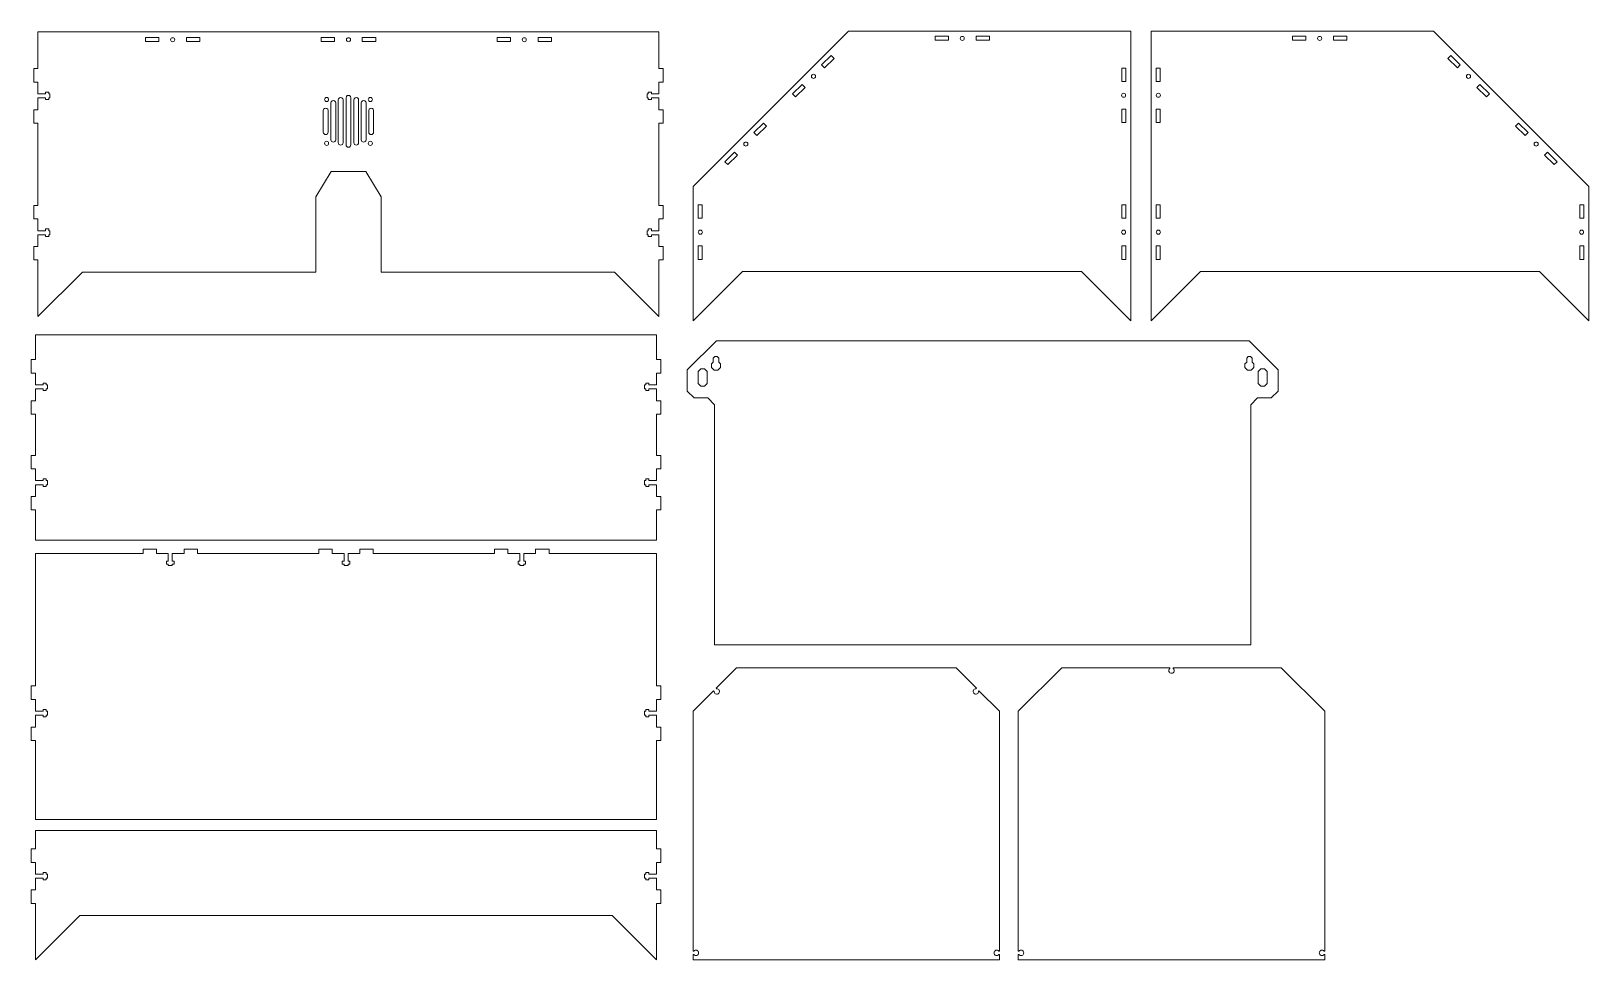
# Model space of a CAD drawing. Header units: inches. Extents: x -22.4 to 22.4, y -13.4 to 13.3.
import ezdxf

# ---------------------------------------------------------------- set-up
doc = ezdxf.new("R2010")
doc.units = ezdxf.units.IN
doc.header["$MEASUREMENT"] = 0
doc.layers.add('Layer 1', color=7, linetype='Continuous')

msp = doc.modelspace()

# ---------------------------------------------------------------- linework, layer by layer
at = {"layer": 'Layer 1', "color": 250, "lineweight": 18}
for points in [[(-22.195, 13.25), (-22.195, 13.25), (-22.195, 12.19), (-22.195, 12.19)], [(-4.321, 13.25), (-4.321, 13.25), (-22.195, 13.25), (-22.195, 13.25)], [(-4.321, 12.19), (-4.321, 12.19), (-4.321, 13.25), (-4.321, 13.25)], [(-3.339, 8.798), (-3.339, 8.798), (1.13, 13.267), (1.13, 13.267)], [(1.13, 13.267), (1.13, 13.267), (9.259, 13.267), (9.259, 13.267)], [(9.259, 13.267), (9.259, 13.267), (9.259, 4.936), (9.259, 4.936)], [(17.972, 13.267), (17.972, 13.267), (9.843, 13.267), (9.843, 13.267)], [(9.843, 13.267), (9.843, 13.267), (9.843, 4.936), (9.843, 4.936)], [(22.441, 8.798), (22.441, 8.798), (17.972, 13.267), (17.972, 13.267)], [(-22.315, 12.19), (-22.315, 12.19), (-22.315, 11.804), (-22.315, 11.804)], [(-22.195, 12.19), (-22.195, 12.19), (-22.315, 12.19), (-22.315, 12.19)], [(-4.201, 12.19), (-4.201, 12.19), (-4.321, 12.19), (-4.321, 12.19)], [(-4.201, 11.804), (-4.201, 11.804), (-4.201, 12.19), (-4.201, 12.19)], [(-22.315, 11.804), (-22.315, 11.804), (-22.195, 11.804), (-22.195, 11.804)], [(-22.195, 11.804), (-22.195, 11.804), (-22.195, 11.466), (-22.195, 11.466)], [(-4.321, 11.804), (-4.321, 11.804), (-4.201, 11.804), (-4.201, 11.804)], [(-4.321, 11.466), (-4.321, 11.466), (-4.321, 11.804), (-4.321, 11.804)], [(-22.195, 11.466), (-22.195, 11.466), (-21.977, 11.466), (-21.977, 11.466)], [(-21.977, 11.348), (-21.977, 11.348), (-22.195, 11.348), (-22.195, 11.348)], [(-22.195, 11.348), (-22.195, 11.348), (-22.195, 11.009), (-22.195, 11.009)], [(-21.977, 11.515), (-21.977, 11.515), (-21.887, 11.515), (-21.887, 11.515)], [(-21.977, 11.466), (-21.977, 11.466), (-21.977, 11.515), (-21.977, 11.515)], [(-21.977, 11.298), (-21.977, 11.298), (-21.977, 11.348), (-21.977, 11.348)], [(-21.887, 11.298), (-21.887, 11.298), (-21.977, 11.298), (-21.977, 11.298)], [(-21.887, 11.515), (-21.887, 11.515), (-21.887, 11.466), (-21.887, 11.466)], [(-21.887, 11.466), (-21.887, 11.466), (-21.851, 11.466), (-21.851, 11.466)], [(-21.887, 11.348), (-21.887, 11.348), (-21.887, 11.298), (-21.887, 11.298)], [(-21.851, 11.348), (-21.851, 11.348), (-21.887, 11.348), (-21.887, 11.348)], [(-21.851, 11.466), (-21.851, 11.466), (-21.851, 11.348), (-21.851, 11.348)], [(-13.552, 11.288), (-13.552, 11.288), (-13.552, 10.059), (-13.552, 10.059)], [(-13.415, 10.059), (-13.415, 10.059), (-13.415, 11.288), (-13.415, 11.288)], [(-13.327, 11.352), (-13.327, 11.352), (-13.327, 9.995), (-13.327, 9.995)], [(-13.19, 9.995), (-13.19, 9.995), (-13.19, 11.352), (-13.19, 11.352)], [(-13.102, 11.288), (-13.102, 11.288), (-13.102, 10.059), (-13.102, 10.059)], [(-12.965, 10.059), (-12.965, 10.059), (-12.965, 11.288), (-12.965, 11.288)], [(-4.665, 11.466), (-4.665, 11.466), (-4.665, 11.348), (-4.665, 11.348)], [(-4.629, 11.466), (-4.629, 11.466), (-4.665, 11.466), (-4.665, 11.466)], [(-4.665, 11.348), (-4.665, 11.348), (-4.629, 11.348), (-4.629, 11.348)], [(-4.629, 11.515), (-4.629, 11.515), (-4.629, 11.466), (-4.629, 11.466)], [(-4.539, 11.515), (-4.539, 11.515), (-4.629, 11.515), (-4.629, 11.515)], [(-4.629, 11.348), (-4.629, 11.348), (-4.629, 11.298), (-4.629, 11.298)], [(-4.629, 11.298), (-4.629, 11.298), (-4.539, 11.298), (-4.539, 11.298)], [(-4.539, 11.466), (-4.539, 11.466), (-4.539, 11.515), (-4.539, 11.515)], [(-4.321, 11.466), (-4.321, 11.466), (-4.539, 11.466), (-4.539, 11.466)], [(-4.539, 11.348), (-4.539, 11.348), (-4.321, 11.348), (-4.321, 11.348)], [(-4.539, 11.298), (-4.539, 11.298), (-4.539, 11.348), (-4.539, 11.348)], [(-4.321, 11.009), (-4.321, 11.009), (-4.321, 11.348), (-4.321, 11.348)], [(-22.315, 11.009), (-22.315, 11.009), (-22.315, 10.623), (-22.315, 10.623)], [(-22.195, 11.009), (-22.195, 11.009), (-22.315, 11.009), (-22.315, 11.009)], [(-13.982, 10.987), (-13.982, 10.987), (-13.982, 10.36), (-13.982, 10.36)], [(-13.844, 10.36), (-13.844, 10.36), (-13.844, 10.987), (-13.844, 10.987)], [(-13.764, 11.204), (-13.764, 11.204), (-13.764, 10.144), (-13.764, 10.144)], [(-13.626, 10.144), (-13.626, 10.144), (-13.626, 11.204), (-13.626, 11.204)], [(-12.891, 11.204), (-12.891, 11.204), (-12.891, 10.144), (-12.891, 10.144)], [(-12.753, 10.144), (-12.753, 10.144), (-12.753, 11.204), (-12.753, 11.204)], [(-12.673, 10.987), (-12.673, 10.987), (-12.673, 10.36), (-12.673, 10.36)], [(-12.535, 10.36), (-12.535, 10.36), (-12.535, 10.987), (-12.535, 10.987)], [(-4.201, 11.009), (-4.201, 11.009), (-4.321, 11.009), (-4.321, 11.009)], [(-4.201, 10.623), (-4.201, 10.623), (-4.201, 11.009), (-4.201, 11.009)], [(-22.315, 10.623), (-22.315, 10.623), (-22.195, 10.623), (-22.195, 10.623)], [(-22.195, 10.623), (-22.195, 10.623), (-22.195, 8.253), (-22.195, 8.253)], [(-4.321, 10.623), (-4.321, 10.623), (-4.201, 10.623), (-4.201, 10.623)], [(-4.321, 8.253), (-4.321, 8.253), (-4.321, 10.623), (-4.321, 10.623)], [(-14.196, 8.505), (-14.196, 8.505), (-13.758, 9.23), (-13.758, 9.23)], [(-13.758, 9.23), (-13.758, 9.23), (-12.758, 9.23), (-12.758, 9.23)], [(-12.758, 9.23), (-12.758, 9.23), (-12.321, 8.505), (-12.321, 8.505)], [(-3.339, 8.798), (-3.339, 8.798), (-3.339, 4.936), (-3.339, 4.936)], [(22.441, 8.798), (22.441, 8.798), (22.441, 4.936), (22.441, 4.936)], [(-22.315, 8.253), (-22.315, 8.253), (-22.315, 7.867), (-22.315, 7.867)], [(-22.195, 8.253), (-22.195, 8.253), (-22.315, 8.253), (-22.315, 8.253)], [(-14.196, 6.34), (-14.196, 6.34), (-14.196, 8.505), (-14.196, 8.505)], [(-12.321, 8.505), (-12.321, 8.505), (-12.321, 6.34), (-12.321, 6.34)], [(-4.201, 8.253), (-4.201, 8.253), (-4.321, 8.253), (-4.321, 8.253)], [(-4.201, 7.867), (-4.201, 7.867), (-4.201, 8.253), (-4.201, 8.253)], [(-22.315, 7.867), (-22.315, 7.867), (-22.195, 7.867), (-22.195, 7.867)], [(-22.195, 7.867), (-22.195, 7.867), (-22.195, 7.529), (-22.195, 7.529)], [(-4.321, 7.867), (-4.321, 7.867), (-4.201, 7.867), (-4.201, 7.867)], [(-4.321, 7.529), (-4.321, 7.529), (-4.321, 7.867), (-4.321, 7.867)], [(-22.195, 7.529), (-22.195, 7.529), (-21.977, 7.529), (-21.977, 7.529)], [(-21.977, 7.411), (-21.977, 7.411), (-22.195, 7.411), (-22.195, 7.411)], [(-22.195, 7.411), (-22.195, 7.411), (-22.195, 7.072), (-22.195, 7.072)], [(-21.977, 7.578), (-21.977, 7.578), (-21.887, 7.578), (-21.887, 7.578)], [(-21.977, 7.529), (-21.977, 7.529), (-21.977, 7.578), (-21.977, 7.578)], [(-21.977, 7.361), (-21.977, 7.361), (-21.977, 7.411), (-21.977, 7.411)], [(-21.887, 7.361), (-21.887, 7.361), (-21.977, 7.361), (-21.977, 7.361)], [(-21.887, 7.578), (-21.887, 7.578), (-21.887, 7.529), (-21.887, 7.529)], [(-21.887, 7.529), (-21.887, 7.529), (-21.851, 7.529), (-21.851, 7.529)], [(-21.887, 7.411), (-21.887, 7.411), (-21.887, 7.361), (-21.887, 7.361)], [(-21.851, 7.411), (-21.851, 7.411), (-21.887, 7.411), (-21.887, 7.411)], [(-21.851, 7.529), (-21.851, 7.529), (-21.851, 7.411), (-21.851, 7.411)], [(-4.665, 7.529), (-4.665, 7.529), (-4.665, 7.411), (-4.665, 7.411)], [(-4.629, 7.529), (-4.629, 7.529), (-4.665, 7.529), (-4.665, 7.529)], [(-4.665, 7.411), (-4.665, 7.411), (-4.629, 7.411), (-4.629, 7.411)], [(-4.629, 7.578), (-4.629, 7.578), (-4.629, 7.529), (-4.629, 7.529)], [(-4.539, 7.578), (-4.539, 7.578), (-4.629, 7.578), (-4.629, 7.578)], [(-4.629, 7.411), (-4.629, 7.411), (-4.629, 7.361), (-4.629, 7.361)], [(-4.629, 7.361), (-4.629, 7.361), (-4.539, 7.361), (-4.539, 7.361)], [(-4.539, 7.529), (-4.539, 7.529), (-4.539, 7.578), (-4.539, 7.578)], [(-4.321, 7.529), (-4.321, 7.529), (-4.539, 7.529), (-4.539, 7.529)], [(-4.539, 7.411), (-4.539, 7.411), (-4.321, 7.411), (-4.321, 7.411)], [(-4.539, 7.361), (-4.539, 7.361), (-4.539, 7.411), (-4.539, 7.411)], [(-4.321, 7.072), (-4.321, 7.072), (-4.321, 7.411), (-4.321, 7.411)], [(-22.315, 7.072), (-22.315, 7.072), (-22.315, 6.686), (-22.315, 6.686)], [(-22.195, 7.072), (-22.195, 7.072), (-22.315, 7.072), (-22.315, 7.072)], [(-4.201, 7.072), (-4.201, 7.072), (-4.321, 7.072), (-4.321, 7.072)], [(-4.201, 6.686), (-4.201, 6.686), (-4.201, 7.072), (-4.201, 7.072)], [(-22.315, 6.686), (-22.315, 6.686), (-22.195, 6.686), (-22.195, 6.686)], [(-22.195, 6.686), (-22.195, 6.686), (-22.195, 5.061), (-22.195, 5.061)], [(-22.195, 5.061), (-22.195, 5.061), (-20.916, 6.34), (-20.916, 6.34)], [(-20.916, 6.34), (-20.916, 6.34), (-14.196, 6.34), (-14.196, 6.34)], [(-12.321, 6.34), (-12.321, 6.34), (-5.601, 6.34), (-5.601, 6.34)], [(-5.601, 6.34), (-5.601, 6.34), (-4.321, 5.061), (-4.321, 5.061)], [(-4.321, 6.686), (-4.321, 6.686), (-4.201, 6.686), (-4.201, 6.686)], [(-4.321, 5.061), (-4.321, 5.061), (-4.321, 6.686), (-4.321, 6.686)], [(-3.339, 4.936), (-3.339, 4.936), (-1.918, 6.357), (-1.918, 6.357)], [(-1.918, 6.357), (-1.918, 6.357), (7.838, 6.357), (7.838, 6.357)], [(9.259, 4.936), (9.259, 4.936), (7.838, 6.357), (7.838, 6.357)], [(9.843, 4.936), (9.843, 4.936), (11.264, 6.357), (11.264, 6.357)], [(21.02, 6.357), (21.02, 6.357), (11.264, 6.357), (11.264, 6.357)], [(22.441, 4.936), (22.441, 4.936), (21.02, 6.357), (21.02, 6.357)]]:
    msp.add_open_spline(points, degree=3, dxfattribs=at)
for points, knots in [([(-19.101, 13.088), (-19.101, 13.088), (-18.715, 13.088), (-18.715, 13.088), (-18.715, 13.088), (-18.715, 13.088), (-18.715, 12.968), (-18.715, 12.968), (-18.715, 12.968), (-18.715, 12.968), (-19.101, 12.968), (-19.101, 12.968), (-19.101, 12.968), (-19.101, 12.968), (-19.101, 13.088), (-19.101, 13.088)], [0, 0, 0, 0, 0.2, 0.2, 0.2, 0.2, 0.4, 0.4, 0.4, 0.4, 0.6, 0.6, 0.6, 0.6, 1, 1, 1, 1]), ([(-18.258, 13.021), (-18.258, 13.054), (-18.285, 13.08), (-18.317, 13.08), (-18.317, 13.08), (-18.35, 13.08), (-18.377, 13.054), (-18.377, 13.021), (-18.377, 13.021), (-18.377, 12.989), (-18.35, 12.962), (-18.317, 12.962), (-18.317, 12.962), (-18.285, 12.962), (-18.258, 12.989), (-18.258, 13.021)], [0, 0, 0, 0, 0.2, 0.2, 0.2, 0.2, 0.4, 0.4, 0.4, 0.4, 0.6, 0.6, 0.6, 0.6, 1, 1, 1, 1]), ([(-17.92, 13.088), (-17.92, 13.088), (-17.534, 13.088), (-17.534, 13.088), (-17.534, 13.088), (-17.534, 13.088), (-17.534, 12.968), (-17.534, 12.968), (-17.534, 12.968), (-17.534, 12.968), (-17.92, 12.968), (-17.92, 12.968), (-17.92, 12.968), (-17.92, 12.968), (-17.92, 13.088), (-17.92, 13.088)], [0, 0, 0, 0, 0.2, 0.2, 0.2, 0.2, 0.4, 0.4, 0.4, 0.4, 0.6, 0.6, 0.6, 0.6, 1, 1, 1, 1]), ([(-14.042, 13.088), (-14.042, 13.088), (-13.656, 13.088), (-13.656, 13.088), (-13.656, 13.088), (-13.656, 13.088), (-13.656, 12.968), (-13.656, 12.968), (-13.656, 12.968), (-13.656, 12.968), (-14.042, 12.968), (-14.042, 12.968), (-14.042, 12.968), (-14.042, 12.968), (-14.042, 13.088), (-14.042, 13.088)], [0, 0, 0, 0, 0.2, 0.2, 0.2, 0.2, 0.4, 0.4, 0.4, 0.4, 0.6, 0.6, 0.6, 0.6, 1, 1, 1, 1]), ([(-13.199, 13.021), (-13.199, 13.054), (-13.226, 13.08), (-13.258, 13.08), (-13.258, 13.08), (-13.291, 13.08), (-13.317, 13.054), (-13.317, 13.021), (-13.317, 13.021), (-13.317, 12.989), (-13.291, 12.962), (-13.258, 12.962), (-13.258, 12.962), (-13.226, 12.962), (-13.199, 12.989), (-13.199, 13.021)], [0, 0, 0, 0, 0.2, 0.2, 0.2, 0.2, 0.4, 0.4, 0.4, 0.4, 0.6, 0.6, 0.6, 0.6, 1, 1, 1, 1]), ([(-12.861, 13.088), (-12.861, 13.088), (-12.475, 13.088), (-12.475, 13.088), (-12.475, 13.088), (-12.475, 13.088), (-12.475, 12.968), (-12.475, 12.968), (-12.475, 12.968), (-12.475, 12.968), (-12.861, 12.968), (-12.861, 12.968), (-12.861, 12.968), (-12.861, 12.968), (-12.861, 13.088), (-12.861, 13.088)], [0, 0, 0, 0, 0.2, 0.2, 0.2, 0.2, 0.4, 0.4, 0.4, 0.4, 0.6, 0.6, 0.6, 0.6, 1, 1, 1, 1]), ([(-8.983, 13.088), (-8.983, 13.088), (-8.597, 13.088), (-8.597, 13.088), (-8.597, 13.088), (-8.597, 13.088), (-8.597, 12.968), (-8.597, 12.968), (-8.597, 12.968), (-8.597, 12.968), (-8.983, 12.968), (-8.983, 12.968), (-8.983, 12.968), (-8.983, 12.968), (-8.983, 13.088), (-8.983, 13.088)], [0, 0, 0, 0, 0.2, 0.2, 0.2, 0.2, 0.4, 0.4, 0.4, 0.4, 0.6, 0.6, 0.6, 0.6, 1, 1, 1, 1]), ([(-8.14, 13.021), (-8.14, 13.054), (-8.167, 13.08), (-8.199, 13.08), (-8.199, 13.08), (-8.232, 13.08), (-8.258, 13.054), (-8.258, 13.021), (-8.258, 13.021), (-8.258, 12.989), (-8.232, 12.962), (-8.199, 12.962), (-8.199, 12.962), (-8.167, 12.962), (-8.14, 12.989), (-8.14, 13.021)], [0, 0, 0, 0, 0.2, 0.2, 0.2, 0.2, 0.4, 0.4, 0.4, 0.4, 0.6, 0.6, 0.6, 0.6, 1, 1, 1, 1]), ([(-7.802, 13.088), (-7.802, 13.088), (-7.416, 13.088), (-7.416, 13.088), (-7.416, 13.088), (-7.416, 13.088), (-7.416, 12.968), (-7.416, 12.968), (-7.416, 12.968), (-7.416, 12.968), (-7.802, 12.968), (-7.802, 12.968), (-7.802, 12.968), (-7.802, 12.968), (-7.802, 13.088), (-7.802, 13.088)], [0, 0, 0, 0, 0.2, 0.2, 0.2, 0.2, 0.4, 0.4, 0.4, 0.4, 0.6, 0.6, 0.6, 0.6, 1, 1, 1, 1]), ([(3.624, 13.125), (3.624, 13.125), (4.01, 13.125), (4.01, 13.125), (4.01, 13.125), (4.01, 13.125), (4.01, 13.005), (4.01, 13.005), (4.01, 13.005), (4.01, 13.005), (3.624, 13.005), (3.624, 13.005), (3.624, 13.005), (3.624, 13.005), (3.624, 13.125), (3.624, 13.125)], [0, 0, 0, 0, 0.2, 0.2, 0.2, 0.2, 0.4, 0.4, 0.4, 0.4, 0.6, 0.6, 0.6, 0.6, 1, 1, 1, 1]), ([(4.466, 13.058), (4.466, 13.091), (4.44, 13.117), (4.407, 13.117), (4.407, 13.117), (4.375, 13.117), (4.348, 13.091), (4.348, 13.058), (4.348, 13.058), (4.348, 13.026), (4.375, 12.999), (4.407, 12.999), (4.407, 12.999), (4.44, 12.999), (4.466, 13.026), (4.466, 13.058)], [0, 0, 0, 0, 0.2, 0.2, 0.2, 0.2, 0.4, 0.4, 0.4, 0.4, 0.6, 0.6, 0.6, 0.6, 1, 1, 1, 1]), ([(4.805, 13.125), (4.805, 13.125), (5.191, 13.125), (5.191, 13.125), (5.191, 13.125), (5.191, 13.125), (5.191, 13.005), (5.191, 13.005), (5.191, 13.005), (5.191, 13.005), (4.805, 13.005), (4.805, 13.005), (4.805, 13.005), (4.805, 13.005), (4.805, 13.125), (4.805, 13.125)], [0, 0, 0, 0, 0.2, 0.2, 0.2, 0.2, 0.4, 0.4, 0.4, 0.4, 0.6, 0.6, 0.6, 0.6, 1, 1, 1, 1]), ([(14.297, 13.125), (14.297, 13.125), (13.911, 13.125), (13.911, 13.125), (13.911, 13.125), (13.911, 13.125), (13.911, 13.005), (13.911, 13.005), (13.911, 13.005), (13.911, 13.005), (14.297, 13.005), (14.297, 13.005), (14.297, 13.005), (14.297, 13.005), (14.297, 13.125), (14.297, 13.125)], [0, 0, 0, 0, 0.2, 0.2, 0.2, 0.2, 0.4, 0.4, 0.4, 0.4, 0.6, 0.6, 0.6, 0.6, 1, 1, 1, 1]), ([(14.636, 13.058), (14.636, 13.091), (14.662, 13.117), (14.695, 13.117), (14.695, 13.117), (14.728, 13.117), (14.754, 13.091), (14.754, 13.058), (14.754, 13.058), (14.754, 13.026), (14.728, 12.999), (14.695, 12.999), (14.695, 12.999), (14.662, 12.999), (14.636, 13.026), (14.636, 13.058)], [0, 0, 0, 0, 0.2, 0.2, 0.2, 0.2, 0.4, 0.4, 0.4, 0.4, 0.6, 0.6, 0.6, 0.6, 1, 1, 1, 1]), ([(15.479, 13.125), (15.479, 13.125), (15.093, 13.125), (15.093, 13.125), (15.093, 13.125), (15.093, 13.125), (15.093, 13.005), (15.093, 13.005), (15.093, 13.005), (15.093, 13.005), (15.479, 13.005), (15.479, 13.005), (15.479, 13.005), (15.479, 13.005), (15.479, 13.125), (15.479, 13.125)], [0, 0, 0, 0, 0.2, 0.2, 0.2, 0.2, 0.4, 0.4, 0.4, 0.4, 0.6, 0.6, 0.6, 0.6, 1, 1, 1, 1]), ([(0.36, 12.296), (0.36, 12.296), (0.633, 12.569), (0.633, 12.569), (0.633, 12.569), (0.633, 12.569), (0.717, 12.484), (0.717, 12.484), (0.717, 12.484), (0.717, 12.484), (0.445, 12.211), (0.445, 12.211), (0.445, 12.211), (0.445, 12.211), (0.36, 12.296), (0.36, 12.296)], [0, 0, 0, 0, 0.2, 0.2, 0.2, 0.2, 0.4, 0.4, 0.4, 0.4, 0.6, 0.6, 0.6, 0.6, 1, 1, 1, 1]), ([(18.742, 12.296), (18.742, 12.296), (18.47, 12.569), (18.47, 12.569), (18.47, 12.569), (18.47, 12.569), (18.385, 12.484), (18.385, 12.484), (18.385, 12.484), (18.385, 12.484), (18.658, 12.211), (18.658, 12.211), (18.658, 12.211), (18.658, 12.211), (18.742, 12.296), (18.742, 12.296)], [0, 0, 0, 0, 0.2, 0.2, 0.2, 0.2, 0.4, 0.4, 0.4, 0.4, 0.6, 0.6, 0.6, 0.6, 1, 1, 1, 1]), ([(8.998, 11.821), (8.998, 11.821), (8.998, 12.207), (8.998, 12.207), (8.998, 12.207), (8.998, 12.207), (9.118, 12.207), (9.118, 12.207), (9.118, 12.207), (9.118, 12.207), (9.118, 11.821), (9.118, 11.821), (9.118, 11.821), (9.118, 11.821), (8.998, 11.821), (8.998, 11.821)], [0, 0, 0, 0, 0.2, 0.2, 0.2, 0.2, 0.4, 0.4, 0.4, 0.4, 0.6, 0.6, 0.6, 0.6, 1, 1, 1, 1]), ([(10.105, 11.821), (10.105, 11.821), (10.105, 12.207), (10.105, 12.207), (10.105, 12.207), (10.105, 12.207), (9.985, 12.207), (9.985, 12.207), (9.985, 12.207), (9.985, 12.207), (9.985, 11.821), (9.985, 11.821), (9.985, 11.821), (9.985, 11.821), (10.105, 11.821), (10.105, 11.821)], [0, 0, 0, 0, 0.2, 0.2, 0.2, 0.2, 0.4, 0.4, 0.4, 0.4, 0.6, 0.6, 0.6, 0.6, 1, 1, 1, 1]), ([(-0.475, 11.461), (-0.475, 11.461), (-0.203, 11.734), (-0.203, 11.734), (-0.203, 11.734), (-0.203, 11.734), (-0.118, 11.649), (-0.118, 11.649), (-0.118, 11.649), (-0.118, 11.649), (-0.391, 11.376), (-0.391, 11.376), (-0.391, 11.376), (-0.391, 11.376), (-0.475, 11.461), (-0.475, 11.461)], [0, 0, 0, 0, 0.2, 0.2, 0.2, 0.2, 0.4, 0.4, 0.4, 0.4, 0.6, 0.6, 0.6, 0.6, 1, 1, 1, 1]), ([(0.185, 11.968), (0.185, 12.001), (0.159, 12.027), (0.126, 12.027), (0.126, 12.027), (0.093, 12.027), (0.067, 12.001), (0.067, 11.968), (0.067, 11.968), (0.067, 11.935), (0.093, 11.909), (0.126, 11.909), (0.126, 11.909), (0.159, 11.909), (0.185, 11.935), (0.185, 11.968)], [0, 0, 0, 0, 0.2, 0.2, 0.2, 0.2, 0.4, 0.4, 0.4, 0.4, 0.6, 0.6, 0.6, 0.6, 1, 1, 1, 1]), ([(18.917, 11.968), (18.917, 12.001), (18.944, 12.027), (18.976, 12.027), (18.976, 12.027), (19.009, 12.027), (19.035, 12.001), (19.035, 11.968), (19.035, 11.968), (19.035, 11.935), (19.009, 11.909), (18.976, 11.909), (18.976, 11.909), (18.944, 11.909), (18.917, 11.935), (18.917, 11.968)], [0, 0, 0, 0, 0.2, 0.2, 0.2, 0.2, 0.4, 0.4, 0.4, 0.4, 0.6, 0.6, 0.6, 0.6, 1, 1, 1, 1]), ([(19.578, 11.461), (19.578, 11.461), (19.305, 11.734), (19.305, 11.734), (19.305, 11.734), (19.305, 11.734), (19.22, 11.649), (19.22, 11.649), (19.22, 11.649), (19.22, 11.649), (19.493, 11.376), (19.493, 11.376), (19.493, 11.376), (19.493, 11.376), (19.578, 11.461), (19.578, 11.461)], [0, 0, 0, 0, 0.2, 0.2, 0.2, 0.2, 0.4, 0.4, 0.4, 0.4, 0.6, 0.6, 0.6, 0.6, 1, 1, 1, 1]), ([(-13.829, 11.302), (-13.829, 11.334), (-13.856, 11.361), (-13.888, 11.361), (-13.888, 11.361), (-13.921, 11.361), (-13.947, 11.334), (-13.947, 11.302), (-13.947, 11.302), (-13.947, 11.269), (-13.921, 11.243), (-13.888, 11.243), (-13.888, 11.243), (-13.856, 11.243), (-13.829, 11.269), (-13.829, 11.302)], [0, 0, 0, 0, 0.2, 0.2, 0.2, 0.2, 0.4, 0.4, 0.4, 0.4, 0.6, 0.6, 0.6, 0.6, 1, 1, 1, 1]), ([(-13.626, 11.204), (-13.626, 11.228), (-13.639, 11.251), (-13.66, 11.263), (-13.66, 11.263), (-13.682, 11.276), (-13.708, 11.276), (-13.729, 11.263), (-13.729, 11.263), (-13.751, 11.251), (-13.764, 11.228), (-13.764, 11.204)], [0, 0, 0, 0, 0.25, 0.25, 0.25, 0.25, 0.5, 0.5, 0.5, 0.5, 1, 1, 1, 1]), ([(-13.415, 11.288), (-13.415, 11.313), (-13.428, 11.336), (-13.449, 11.348), (-13.449, 11.348), (-13.47, 11.36), (-13.497, 11.36), (-13.518, 11.348), (-13.518, 11.348), (-13.539, 11.336), (-13.552, 11.313), (-13.552, 11.288)], [0, 0, 0, 0, 0.25, 0.25, 0.25, 0.25, 0.5, 0.5, 0.5, 0.5, 1, 1, 1, 1]), ([(-13.19, 11.352), (-13.19, 11.377), (-13.203, 11.4), (-13.224, 11.412), (-13.224, 11.412), (-13.245, 11.424), (-13.272, 11.424), (-13.293, 11.412), (-13.293, 11.412), (-13.314, 11.4), (-13.327, 11.377), (-13.327, 11.352)], [0, 0, 0, 0, 0.25, 0.25, 0.25, 0.25, 0.5, 0.5, 0.5, 0.5, 1, 1, 1, 1]), ([(-12.965, 11.288), (-12.965, 11.313), (-12.978, 11.336), (-12.999, 11.348), (-12.999, 11.348), (-13.02, 11.36), (-13.047, 11.36), (-13.068, 11.348), (-13.068, 11.348), (-13.089, 11.336), (-13.102, 11.313), (-13.102, 11.288)], [0, 0, 0, 0, 0.25, 0.25, 0.25, 0.25, 0.5, 0.5, 0.5, 0.5, 1, 1, 1, 1]), ([(-12.753, 11.204), (-12.753, 11.228), (-12.766, 11.251), (-12.788, 11.263), (-12.788, 11.263), (-12.809, 11.276), (-12.835, 11.276), (-12.856, 11.263), (-12.856, 11.263), (-12.878, 11.251), (-12.891, 11.228), (-12.891, 11.204)], [0, 0, 0, 0, 0.25, 0.25, 0.25, 0.25, 0.5, 0.5, 0.5, 0.5, 1, 1, 1, 1]), ([(-12.569, 11.302), (-12.569, 11.334), (-12.596, 11.361), (-12.628, 11.361), (-12.628, 11.361), (-12.661, 11.361), (-12.688, 11.334), (-12.688, 11.302), (-12.688, 11.302), (-12.688, 11.269), (-12.661, 11.243), (-12.628, 11.243), (-12.628, 11.243), (-12.596, 11.243), (-12.569, 11.269), (-12.569, 11.302)], [0, 0, 0, 0, 0.2, 0.2, 0.2, 0.2, 0.4, 0.4, 0.4, 0.4, 0.6, 0.6, 0.6, 0.6, 1, 1, 1, 1]), ([(9.11, 11.424), (9.11, 11.456), (9.083, 11.483), (9.051, 11.483), (9.051, 11.483), (9.018, 11.483), (8.992, 11.456), (8.992, 11.424), (8.992, 11.424), (8.992, 11.391), (9.018, 11.365), (9.051, 11.365), (9.051, 11.365), (9.083, 11.365), (9.11, 11.391), (9.11, 11.424)], [0, 0, 0, 0, 0.2, 0.2, 0.2, 0.2, 0.4, 0.4, 0.4, 0.4, 0.6, 0.6, 0.6, 0.6, 1, 1, 1, 1]), ([(9.992, 11.424), (9.992, 11.456), (10.019, 11.483), (10.051, 11.483), (10.051, 11.483), (10.084, 11.483), (10.111, 11.456), (10.111, 11.424), (10.111, 11.424), (10.111, 11.391), (10.084, 11.365), (10.051, 11.365), (10.051, 11.365), (10.019, 11.365), (9.992, 11.391), (9.992, 11.424)], [0, 0, 0, 0, 0.2, 0.2, 0.2, 0.2, 0.4, 0.4, 0.4, 0.4, 0.6, 0.6, 0.6, 0.6, 1, 1, 1, 1]), ([(-13.844, 10.987), (-13.844, 11.012), (-13.857, 11.035), (-13.879, 11.047), (-13.879, 11.047), (-13.9, 11.059), (-13.926, 11.059), (-13.948, 11.047), (-13.948, 11.047), (-13.969, 11.035), (-13.982, 11.012), (-13.982, 10.987)], [0, 0, 0, 0, 0.25, 0.25, 0.25, 0.25, 0.5, 0.5, 0.5, 0.5, 1, 1, 1, 1]), ([(-12.535, 10.987), (-12.535, 11.012), (-12.548, 11.035), (-12.569, 11.047), (-12.569, 11.047), (-12.591, 11.059), (-12.617, 11.059), (-12.638, 11.047), (-12.638, 11.047), (-12.66, 11.035), (-12.673, 11.012), (-12.673, 10.987)], [0, 0, 0, 0, 0.25, 0.25, 0.25, 0.25, 0.5, 0.5, 0.5, 0.5, 1, 1, 1, 1]), ([(8.998, 10.64), (8.998, 10.64), (8.998, 11.026), (8.998, 11.026), (8.998, 11.026), (8.998, 11.026), (9.118, 11.026), (9.118, 11.026), (9.118, 11.026), (9.118, 11.026), (9.118, 10.64), (9.118, 10.64), (9.118, 10.64), (9.118, 10.64), (8.998, 10.64), (8.998, 10.64)], [0, 0, 0, 0, 0.2, 0.2, 0.2, 0.2, 0.4, 0.4, 0.4, 0.4, 0.6, 0.6, 0.6, 0.6, 1, 1, 1, 1]), ([(10.105, 10.64), (10.105, 10.64), (10.105, 11.026), (10.105, 11.026), (10.105, 11.026), (10.105, 11.026), (9.985, 11.026), (9.985, 11.026), (9.985, 11.026), (9.985, 11.026), (9.985, 10.64), (9.985, 10.64), (9.985, 10.64), (9.985, 10.64), (10.105, 10.64), (10.105, 10.64)], [0, 0, 0, 0, 0.2, 0.2, 0.2, 0.2, 0.4, 0.4, 0.4, 0.4, 0.6, 0.6, 0.6, 0.6, 1, 1, 1, 1]), ([(-13.982, 10.36), (-13.982, 10.322), (-13.951, 10.291), (-13.913, 10.291), (-13.913, 10.291), (-13.875, 10.291), (-13.844, 10.322), (-13.844, 10.36)], [0, 0, 0, 0, 0.333333, 0.333333, 0.333333, 0.333333, 1, 1, 1, 1]), ([(-12.673, 10.36), (-12.673, 10.322), (-12.642, 10.291), (-12.604, 10.291), (-12.604, 10.291), (-12.566, 10.291), (-12.535, 10.322), (-12.535, 10.36)], [0, 0, 0, 0, 0.333333, 0.333333, 0.333333, 0.333333, 1, 1, 1, 1]), ([(-1.589, 10.348), (-1.589, 10.348), (-1.316, 10.621), (-1.316, 10.621), (-1.316, 10.621), (-1.316, 10.621), (-1.231, 10.536), (-1.231, 10.536), (-1.231, 10.536), (-1.231, 10.536), (-1.504, 10.263), (-1.504, 10.263), (-1.504, 10.263), (-1.504, 10.263), (-1.589, 10.348), (-1.589, 10.348)], [0, 0, 0, 0, 0.2, 0.2, 0.2, 0.2, 0.4, 0.4, 0.4, 0.4, 0.6, 0.6, 0.6, 0.6, 1, 1, 1, 1]), ([(20.691, 10.348), (20.691, 10.348), (20.418, 10.621), (20.418, 10.621), (20.418, 10.621), (20.418, 10.621), (20.333, 10.536), (20.333, 10.536), (20.333, 10.536), (20.333, 10.536), (20.606, 10.263), (20.606, 10.263), (20.606, 10.263), (20.606, 10.263), (20.691, 10.348), (20.691, 10.348)], [0, 0, 0, 0, 0.2, 0.2, 0.2, 0.2, 0.4, 0.4, 0.4, 0.4, 0.6, 0.6, 0.6, 0.6, 1, 1, 1, 1]), ([(-13.829, 10.042), (-13.829, 10.074), (-13.856, 10.101), (-13.888, 10.101), (-13.888, 10.101), (-13.921, 10.101), (-13.947, 10.074), (-13.947, 10.042), (-13.947, 10.042), (-13.947, 10.009), (-13.921, 9.983), (-13.888, 9.983), (-13.888, 9.983), (-13.856, 9.983), (-13.829, 10.009), (-13.829, 10.042)], [0, 0, 0, 0, 0.2, 0.2, 0.2, 0.2, 0.4, 0.4, 0.4, 0.4, 0.6, 0.6, 0.6, 0.6, 1, 1, 1, 1]), ([(-13.764, 10.144), (-13.764, 10.105), (-13.733, 10.075), (-13.695, 10.075), (-13.695, 10.075), (-13.657, 10.075), (-13.626, 10.105), (-13.626, 10.144)], [0, 0, 0, 0, 0.333333, 0.333333, 0.333333, 0.333333, 1, 1, 1, 1]), ([(-13.552, 10.059), (-13.552, 10.021), (-13.521, 9.99), (-13.483, 9.99), (-13.483, 9.99), (-13.445, 9.99), (-13.415, 10.021), (-13.415, 10.059)], [0, 0, 0, 0, 0.333333, 0.333333, 0.333333, 0.333333, 1, 1, 1, 1]), ([(-13.327, 9.995), (-13.327, 9.957), (-13.296, 9.926), (-13.258, 9.926), (-13.258, 9.926), (-13.22, 9.926), (-13.19, 9.957), (-13.19, 9.995)], [0, 0, 0, 0, 0.333333, 0.333333, 0.333333, 0.333333, 1, 1, 1, 1]), ([(-13.102, 10.059), (-13.102, 10.021), (-13.071, 9.99), (-13.033, 9.99), (-13.033, 9.99), (-12.995, 9.99), (-12.965, 10.021), (-12.965, 10.059)], [0, 0, 0, 0, 0.333333, 0.333333, 0.333333, 0.333333, 1, 1, 1, 1]), ([(-12.891, 10.144), (-12.891, 10.105), (-12.86, 10.075), (-12.822, 10.075), (-12.822, 10.075), (-12.784, 10.075), (-12.753, 10.105), (-12.753, 10.144)], [0, 0, 0, 0, 0.333333, 0.333333, 0.333333, 0.333333, 1, 1, 1, 1]), ([(-12.569, 10.042), (-12.569, 10.074), (-12.596, 10.101), (-12.628, 10.101), (-12.628, 10.101), (-12.661, 10.101), (-12.688, 10.074), (-12.688, 10.042), (-12.688, 10.042), (-12.688, 10.009), (-12.661, 9.983), (-12.628, 9.983), (-12.628, 9.983), (-12.596, 9.983), (-12.569, 10.009), (-12.569, 10.042)], [0, 0, 0, 0, 0.2, 0.2, 0.2, 0.2, 0.4, 0.4, 0.4, 0.4, 0.6, 0.6, 0.6, 0.6, 1, 1, 1, 1]), ([(-1.764, 10.019), (-1.764, 10.052), (-1.79, 10.078), (-1.823, 10.078), (-1.823, 10.078), (-1.855, 10.078), (-1.882, 10.052), (-1.882, 10.019), (-1.882, 10.019), (-1.882, 9.987), (-1.855, 9.96), (-1.823, 9.96), (-1.823, 9.96), (-1.79, 9.96), (-1.764, 9.987), (-1.764, 10.019)], [0, 0, 0, 0, 0.2, 0.2, 0.2, 0.2, 0.4, 0.4, 0.4, 0.4, 0.6, 0.6, 0.6, 0.6, 1, 1, 1, 1]), ([(20.866, 10.019), (20.866, 10.052), (20.892, 10.078), (20.925, 10.078), (20.925, 10.078), (20.958, 10.078), (20.984, 10.052), (20.984, 10.019), (20.984, 10.019), (20.984, 9.987), (20.958, 9.96), (20.925, 9.96), (20.925, 9.96), (20.892, 9.96), (20.866, 9.987), (20.866, 10.019)], [0, 0, 0, 0, 0.2, 0.2, 0.2, 0.2, 0.4, 0.4, 0.4, 0.4, 0.6, 0.6, 0.6, 0.6, 1, 1, 1, 1]), ([(-2.424, 9.512), (-2.424, 9.512), (-2.151, 9.785), (-2.151, 9.785), (-2.151, 9.785), (-2.151, 9.785), (-2.066, 9.7), (-2.066, 9.7), (-2.066, 9.7), (-2.066, 9.7), (-2.339, 9.428), (-2.339, 9.428), (-2.339, 9.428), (-2.339, 9.428), (-2.424, 9.512), (-2.424, 9.512)], [0, 0, 0, 0, 0.2, 0.2, 0.2, 0.2, 0.4, 0.4, 0.4, 0.4, 0.6, 0.6, 0.6, 0.6, 1, 1, 1, 1]), ([(21.526, 9.512), (21.526, 9.512), (21.253, 9.785), (21.253, 9.785), (21.253, 9.785), (21.253, 9.785), (21.169, 9.7), (21.169, 9.7), (21.169, 9.7), (21.169, 9.7), (21.442, 9.428), (21.442, 9.428), (21.442, 9.428), (21.442, 9.428), (21.526, 9.512), (21.526, 9.512)], [0, 0, 0, 0, 0.2, 0.2, 0.2, 0.2, 0.4, 0.4, 0.4, 0.4, 0.6, 0.6, 0.6, 0.6, 1, 1, 1, 1]), ([(-3.197, 7.884), (-3.197, 7.884), (-3.197, 8.27), (-3.197, 8.27), (-3.197, 8.27), (-3.197, 8.27), (-3.077, 8.27), (-3.077, 8.27), (-3.077, 8.27), (-3.077, 8.27), (-3.077, 7.884), (-3.077, 7.884), (-3.077, 7.884), (-3.077, 7.884), (-3.197, 7.884), (-3.197, 7.884)], [0, 0, 0, 0, 0.2, 0.2, 0.2, 0.2, 0.4, 0.4, 0.4, 0.4, 0.6, 0.6, 0.6, 0.6, 1, 1, 1, 1]), ([(8.998, 7.884), (8.998, 7.884), (8.998, 8.27), (8.998, 8.27), (8.998, 8.27), (8.998, 8.27), (9.118, 8.27), (9.118, 8.27), (9.118, 8.27), (9.118, 8.27), (9.118, 7.884), (9.118, 7.884), (9.118, 7.884), (9.118, 7.884), (8.998, 7.884), (8.998, 7.884)], [0, 0, 0, 0, 0.2, 0.2, 0.2, 0.2, 0.4, 0.4, 0.4, 0.4, 0.6, 0.6, 0.6, 0.6, 1, 1, 1, 1]), ([(10.105, 7.884), (10.105, 7.884), (10.105, 8.27), (10.105, 8.27), (10.105, 8.27), (10.105, 8.27), (9.985, 8.27), (9.985, 8.27), (9.985, 8.27), (9.985, 8.27), (9.985, 7.884), (9.985, 7.884), (9.985, 7.884), (9.985, 7.884), (10.105, 7.884), (10.105, 7.884)], [0, 0, 0, 0, 0.2, 0.2, 0.2, 0.2, 0.4, 0.4, 0.4, 0.4, 0.6, 0.6, 0.6, 0.6, 1, 1, 1, 1]), ([(22.299, 7.884), (22.299, 7.884), (22.299, 8.27), (22.299, 8.27), (22.299, 8.27), (22.299, 8.27), (22.179, 8.27), (22.179, 8.27), (22.179, 8.27), (22.179, 8.27), (22.179, 7.884), (22.179, 7.884), (22.179, 7.884), (22.179, 7.884), (22.299, 7.884), (22.299, 7.884)], [0, 0, 0, 0, 0.2, 0.2, 0.2, 0.2, 0.4, 0.4, 0.4, 0.4, 0.6, 0.6, 0.6, 0.6, 1, 1, 1, 1]), ([(-3.071, 7.487), (-3.071, 7.519), (-3.098, 7.546), (-3.13, 7.546), (-3.13, 7.546), (-3.163, 7.546), (-3.189, 7.519), (-3.189, 7.487), (-3.189, 7.487), (-3.189, 7.454), (-3.163, 7.428), (-3.13, 7.428), (-3.13, 7.428), (-3.098, 7.428), (-3.071, 7.454), (-3.071, 7.487)], [0, 0, 0, 0, 0.2, 0.2, 0.2, 0.2, 0.4, 0.4, 0.4, 0.4, 0.6, 0.6, 0.6, 0.6, 1, 1, 1, 1]), ([(9.11, 7.487), (9.11, 7.519), (9.083, 7.546), (9.051, 7.546), (9.051, 7.546), (9.018, 7.546), (8.992, 7.519), (8.992, 7.487), (8.992, 7.487), (8.992, 7.454), (9.018, 7.428), (9.051, 7.428), (9.051, 7.428), (9.083, 7.428), (9.11, 7.454), (9.11, 7.487)], [0, 0, 0, 0, 0.2, 0.2, 0.2, 0.2, 0.4, 0.4, 0.4, 0.4, 0.6, 0.6, 0.6, 0.6, 1, 1, 1, 1]), ([(9.992, 7.487), (9.992, 7.519), (10.019, 7.546), (10.051, 7.546), (10.051, 7.546), (10.084, 7.546), (10.111, 7.519), (10.111, 7.487), (10.111, 7.487), (10.111, 7.454), (10.084, 7.428), (10.051, 7.428), (10.051, 7.428), (10.019, 7.428), (9.992, 7.454), (9.992, 7.487)], [0, 0, 0, 0, 0.2, 0.2, 0.2, 0.2, 0.4, 0.4, 0.4, 0.4, 0.6, 0.6, 0.6, 0.6, 1, 1, 1, 1]), ([(22.173, 7.487), (22.173, 7.519), (22.2, 7.546), (22.232, 7.546), (22.232, 7.546), (22.265, 7.546), (22.291, 7.519), (22.291, 7.487), (22.291, 7.487), (22.291, 7.454), (22.265, 7.428), (22.232, 7.428), (22.232, 7.428), (22.2, 7.428), (22.173, 7.454), (22.173, 7.487)], [0, 0, 0, 0, 0.2, 0.2, 0.2, 0.2, 0.4, 0.4, 0.4, 0.4, 0.6, 0.6, 0.6, 0.6, 1, 1, 1, 1]), ([(-3.197, 6.703), (-3.197, 6.703), (-3.197, 7.089), (-3.197, 7.089), (-3.197, 7.089), (-3.197, 7.089), (-3.077, 7.089), (-3.077, 7.089), (-3.077, 7.089), (-3.077, 7.089), (-3.077, 6.703), (-3.077, 6.703), (-3.077, 6.703), (-3.077, 6.703), (-3.197, 6.703), (-3.197, 6.703)], [0, 0, 0, 0, 0.2, 0.2, 0.2, 0.2, 0.4, 0.4, 0.4, 0.4, 0.6, 0.6, 0.6, 0.6, 1, 1, 1, 1]), ([(8.998, 6.703), (8.998, 6.703), (8.998, 7.089), (8.998, 7.089), (8.998, 7.089), (8.998, 7.089), (9.118, 7.089), (9.118, 7.089), (9.118, 7.089), (9.118, 7.089), (9.118, 6.703), (9.118, 6.703), (9.118, 6.703), (9.118, 6.703), (8.998, 6.703), (8.998, 6.703)], [0, 0, 0, 0, 0.2, 0.2, 0.2, 0.2, 0.4, 0.4, 0.4, 0.4, 0.6, 0.6, 0.6, 0.6, 1, 1, 1, 1]), ([(10.105, 6.703), (10.105, 6.703), (10.105, 7.089), (10.105, 7.089), (10.105, 7.089), (10.105, 7.089), (9.985, 7.089), (9.985, 7.089), (9.985, 7.089), (9.985, 7.089), (9.985, 6.703), (9.985, 6.703), (9.985, 6.703), (9.985, 6.703), (10.105, 6.703), (10.105, 6.703)], [0, 0, 0, 0, 0.2, 0.2, 0.2, 0.2, 0.4, 0.4, 0.4, 0.4, 0.6, 0.6, 0.6, 0.6, 1, 1, 1, 1]), ([(22.299, 6.703), (22.299, 6.703), (22.299, 7.089), (22.299, 7.089), (22.299, 7.089), (22.299, 7.089), (22.179, 7.089), (22.179, 7.089), (22.179, 7.089), (22.179, 7.089), (22.179, 6.703), (22.179, 6.703), (22.179, 6.703), (22.179, 6.703), (22.299, 6.703), (22.299, 6.703)], [0, 0, 0, 0, 0.2, 0.2, 0.2, 0.2, 0.4, 0.4, 0.4, 0.4, 0.6, 0.6, 0.6, 0.6, 1, 1, 1, 1])]:
    msp.add_open_spline(points, degree=3, knots=knots, dxfattribs=at)
at = {"layer": 'Layer 1', "lineweight": 15}
for points in [[(-4.391, 4.536), (-4.391, 4.536), (-22.265, 4.536), (-22.265, 4.536)], [(-22.265, 4.536), (-22.265, 4.536), (-22.265, 3.82), (-22.265, 3.82)], [(-4.391, 3.82), (-4.391, 3.82), (-4.391, 4.536), (-4.391, 4.536)], [(-2.668, 4.364), (-2.668, 4.364), (-3.507, 3.525), (-3.507, 3.525)], [(12.66, 4.364), (12.66, 4.364), (-2.668, 4.364), (-2.668, 4.364)], [(13.499, 3.525), (13.499, 3.525), (12.66, 4.364), (12.66, 4.364)], [(-22.265, 3.82), (-22.265, 3.82), (-22.391, 3.82), (-22.391, 3.82)], [(-22.391, 3.82), (-22.391, 3.82), (-22.391, 3.434), (-22.391, 3.434)], [(-4.271, 3.82), (-4.271, 3.82), (-4.391, 3.82), (-4.391, 3.82)], [(-4.271, 3.434), (-4.271, 3.434), (-4.271, 3.82), (-4.271, 3.82)], [(-2.76, 3.749), (-2.76, 3.749), (-2.808, 3.699), (-2.808, 3.699)], [(-2.808, 3.699), (-2.808, 3.699), (-2.808, 3.593), (-2.808, 3.593)], [(-2.808, 3.593), (-2.808, 3.593), (-2.732, 3.52), (-2.732, 3.52)], [(-2.713, 3.908), (-2.713, 3.908), (-2.76, 3.861), (-2.76, 3.861)], [(-2.76, 3.861), (-2.76, 3.861), (-2.76, 3.749), (-2.76, 3.749)], [(-2.648, 3.908), (-2.648, 3.908), (-2.713, 3.908), (-2.713, 3.908)], [(-2.601, 3.861), (-2.601, 3.861), (-2.648, 3.908), (-2.648, 3.908)], [(-2.626, 3.52), (-2.626, 3.52), (-2.551, 3.596), (-2.551, 3.596)], [(-2.601, 3.749), (-2.601, 3.749), (-2.601, 3.861), (-2.601, 3.861)], [(-2.551, 3.702), (-2.551, 3.702), (-2.601, 3.749), (-2.601, 3.749)], [(-2.551, 3.596), (-2.551, 3.596), (-2.551, 3.702), (-2.551, 3.702)], [(12.593, 3.749), (12.593, 3.749), (12.544, 3.698), (12.544, 3.698)], [(12.544, 3.698), (12.544, 3.698), (12.544, 3.592), (12.544, 3.592)], [(12.544, 3.592), (12.544, 3.592), (12.621, 3.519), (12.621, 3.519)], [(12.64, 3.907), (12.64, 3.907), (12.593, 3.861), (12.593, 3.861)], [(12.593, 3.861), (12.593, 3.861), (12.593, 3.749), (12.593, 3.749)], [(12.705, 3.907), (12.705, 3.907), (12.64, 3.907), (12.64, 3.907)], [(12.752, 3.861), (12.752, 3.861), (12.705, 3.907), (12.705, 3.907)], [(12.727, 3.519), (12.727, 3.519), (12.801, 3.595), (12.801, 3.595)], [(12.752, 3.749), (12.752, 3.749), (12.752, 3.861), (12.752, 3.861)], [(12.801, 3.701), (12.801, 3.701), (12.752, 3.749), (12.752, 3.749)], [(12.801, 3.595), (12.801, 3.595), (12.801, 3.701), (12.801, 3.701)], [(-22.391, 3.434), (-22.391, 3.434), (-22.265, 3.434), (-22.265, 3.434)], [(-22.265, 3.434), (-22.265, 3.434), (-22.265, 3.095), (-22.265, 3.095)], [(-22.047, 3.095), (-22.047, 3.095), (-22.047, 3.145), (-22.047, 3.145)], [(-22.047, 3.145), (-22.047, 3.145), (-21.957, 3.145), (-21.957, 3.145)], [(-21.957, 3.145), (-21.957, 3.145), (-21.957, 3.095), (-21.957, 3.095)], [(-4.699, 3.095), (-4.699, 3.095), (-4.699, 3.145), (-4.699, 3.145)], [(-4.699, 3.145), (-4.699, 3.145), (-4.609, 3.145), (-4.609, 3.145)], [(-4.609, 3.145), (-4.609, 3.145), (-4.609, 3.095), (-4.609, 3.095)], [(-4.391, 3.095), (-4.391, 3.095), (-4.391, 3.434), (-4.391, 3.434)], [(-4.391, 3.434), (-4.391, 3.434), (-4.271, 3.434), (-4.271, 3.434)], [(-3.507, 3.525), (-3.507, 3.525), (-3.507, 2.915), (-3.507, 2.915)], [(-3.115, 3.553), (-3.115, 3.553), (-3.192, 3.477), (-3.192, 3.477)], [(-3.192, 3.477), (-3.192, 3.477), (-3.192, 3.132), (-3.192, 3.132)], [(-3.007, 3.553), (-3.007, 3.553), (-3.115, 3.553), (-3.115, 3.553)], [(-2.93, 3.477), (-2.93, 3.477), (-3.007, 3.553), (-3.007, 3.553)], [(-2.93, 3.132), (-2.93, 3.132), (-2.93, 3.477), (-2.93, 3.477)], [(-2.732, 3.52), (-2.732, 3.52), (-2.626, 3.52), (-2.626, 3.52)], [(12.621, 3.519), (12.621, 3.519), (12.727, 3.519), (12.727, 3.519)], [(12.999, 3.553), (12.999, 3.553), (12.922, 3.477), (12.922, 3.477)], [(12.922, 3.477), (12.922, 3.477), (12.922, 3.132), (12.922, 3.132)], [(13.107, 3.553), (13.107, 3.553), (12.999, 3.553), (12.999, 3.553)], [(13.184, 3.477), (13.184, 3.477), (13.107, 3.553), (13.107, 3.553)], [(13.184, 3.132), (13.184, 3.132), (13.184, 3.477), (13.184, 3.477)], [(13.499, 2.915), (13.499, 2.915), (13.499, 3.525), (13.499, 3.525)], [(-22.265, 3.095), (-22.265, 3.095), (-22.047, 3.095), (-22.047, 3.095)], [(-22.047, 2.977), (-22.047, 2.977), (-22.265, 2.977), (-22.265, 2.977)], [(-22.265, 2.977), (-22.265, 2.977), (-22.265, 2.639), (-22.265, 2.639)], [(-22.047, 2.928), (-22.047, 2.928), (-22.047, 2.977), (-22.047, 2.977)], [(-21.957, 2.928), (-21.957, 2.928), (-22.047, 2.928), (-22.047, 2.928)], [(-21.957, 3.095), (-21.957, 3.095), (-21.921, 3.095), (-21.921, 3.095)], [(-21.921, 2.977), (-21.921, 2.977), (-21.957, 2.977), (-21.957, 2.977)], [(-21.957, 2.977), (-21.957, 2.977), (-21.957, 2.928), (-21.957, 2.928)], [(-21.921, 3.095), (-21.921, 3.095), (-21.921, 2.977), (-21.921, 2.977)], [(-4.735, 2.977), (-4.735, 2.977), (-4.735, 3.095), (-4.735, 3.095)], [(-4.735, 3.095), (-4.735, 3.095), (-4.699, 3.095), (-4.699, 3.095)], [(-4.699, 2.977), (-4.699, 2.977), (-4.735, 2.977), (-4.735, 2.977)], [(-4.699, 2.928), (-4.699, 2.928), (-4.699, 2.977), (-4.699, 2.977)], [(-4.609, 2.928), (-4.609, 2.928), (-4.699, 2.928), (-4.699, 2.928)], [(-4.609, 3.095), (-4.609, 3.095), (-4.391, 3.095), (-4.391, 3.095)], [(-4.391, 2.977), (-4.391, 2.977), (-4.609, 2.977), (-4.609, 2.977)], [(-4.609, 2.977), (-4.609, 2.977), (-4.609, 2.928), (-4.609, 2.928)], [(-4.391, 2.639), (-4.391, 2.639), (-4.391, 2.977), (-4.391, 2.977)], [(-3.507, 2.915), (-3.507, 2.915), (-3.31, 2.718), (-3.31, 2.718)], [(-3.31, 2.718), (-3.31, 2.718), (-2.916, 2.718), (-2.916, 2.718)], [(-3.192, 3.132), (-3.192, 3.132), (-3.115, 3.055), (-3.115, 3.055)], [(-3.115, 3.055), (-3.115, 3.055), (-3.007, 3.055), (-3.007, 3.055)], [(-3.007, 3.055), (-3.007, 3.055), (-2.93, 3.132), (-2.93, 3.132)], [(-2.916, 2.718), (-2.916, 2.718), (-2.72, 2.521), (-2.72, 2.521)], [(12.712, 2.521), (12.712, 2.521), (12.908, 2.718), (12.908, 2.718)], [(12.908, 2.718), (12.908, 2.718), (13.302, 2.718), (13.302, 2.718)], [(12.922, 3.132), (12.922, 3.132), (12.999, 3.055), (12.999, 3.055)], [(12.999, 3.055), (12.999, 3.055), (13.107, 3.055), (13.107, 3.055)], [(13.107, 3.055), (13.107, 3.055), (13.184, 3.132), (13.184, 3.132)], [(13.302, 2.718), (13.302, 2.718), (13.499, 2.915), (13.499, 2.915)], [(-22.265, 2.639), (-22.265, 2.639), (-22.391, 2.639), (-22.391, 2.639)], [(-22.391, 2.639), (-22.391, 2.639), (-22.391, 2.253), (-22.391, 2.253)], [(-22.391, 2.253), (-22.391, 2.253), (-22.265, 2.253), (-22.265, 2.253)], [(-22.265, 2.253), (-22.265, 2.253), (-22.265, 1.064), (-22.265, 1.064)], [(-4.271, 2.639), (-4.271, 2.639), (-4.391, 2.639), (-4.391, 2.639)], [(-4.391, 1.064), (-4.391, 1.064), (-4.391, 2.253), (-4.391, 2.253)], [(-4.391, 2.253), (-4.391, 2.253), (-4.271, 2.253), (-4.271, 2.253)], [(-4.271, 2.253), (-4.271, 2.253), (-4.271, 2.639), (-4.271, 2.639)], [(-2.72, 2.521), (-2.72, 2.521), (-2.72, -4.388), (-2.72, -4.388)], [(12.712, -4.388), (12.712, -4.388), (12.712, 2.521), (12.712, 2.521)], [(-22.265, 1.064), (-22.265, 1.064), (-22.391, 1.064), (-22.391, 1.064)], [(-22.391, 1.064), (-22.391, 1.064), (-22.391, 0.678), (-22.391, 0.678)], [(-4.271, 1.064), (-4.271, 1.064), (-4.391, 1.064), (-4.391, 1.064)], [(-4.271, 0.678), (-4.271, 0.678), (-4.271, 1.064), (-4.271, 1.064)], [(-22.391, 0.678), (-22.391, 0.678), (-22.265, 0.678), (-22.265, 0.678)], [(-22.265, 0.678), (-22.265, 0.678), (-22.265, 0.34), (-22.265, 0.34)], [(-4.391, 0.34), (-4.391, 0.34), (-4.391, 0.678), (-4.391, 0.678)], [(-4.391, 0.678), (-4.391, 0.678), (-4.271, 0.678), (-4.271, 0.678)], [(-22.265, 0.34), (-22.265, 0.34), (-22.047, 0.34), (-22.047, 0.34)], [(-22.047, 0.221), (-22.047, 0.221), (-22.265, 0.221), (-22.265, 0.221)], [(-22.265, 0.221), (-22.265, 0.221), (-22.265, -0.117), (-22.265, -0.117)], [(-22.047, 0.34), (-22.047, 0.34), (-22.047, 0.389), (-22.047, 0.389)], [(-22.047, 0.389), (-22.047, 0.389), (-21.957, 0.389), (-21.957, 0.389)], [(-22.047, 0.172), (-22.047, 0.172), (-22.047, 0.221), (-22.047, 0.221)], [(-21.957, 0.172), (-21.957, 0.172), (-22.047, 0.172), (-22.047, 0.172)], [(-21.957, 0.389), (-21.957, 0.389), (-21.957, 0.34), (-21.957, 0.34)], [(-21.957, 0.34), (-21.957, 0.34), (-21.921, 0.34), (-21.921, 0.34)], [(-21.921, 0.221), (-21.921, 0.221), (-21.957, 0.221), (-21.957, 0.221)], [(-21.957, 0.221), (-21.957, 0.221), (-21.957, 0.172), (-21.957, 0.172)], [(-21.921, 0.34), (-21.921, 0.34), (-21.921, 0.221), (-21.921, 0.221)], [(-4.735, 0.221), (-4.735, 0.221), (-4.735, 0.34), (-4.735, 0.34)], [(-4.735, 0.34), (-4.735, 0.34), (-4.699, 0.34), (-4.699, 0.34)], [(-4.699, 0.221), (-4.699, 0.221), (-4.735, 0.221), (-4.735, 0.221)], [(-4.699, 0.34), (-4.699, 0.34), (-4.699, 0.389), (-4.699, 0.389)], [(-4.699, 0.389), (-4.699, 0.389), (-4.609, 0.389), (-4.609, 0.389)], [(-4.699, 0.172), (-4.699, 0.172), (-4.699, 0.221), (-4.699, 0.221)], [(-4.609, 0.172), (-4.609, 0.172), (-4.699, 0.172), (-4.699, 0.172)], [(-4.609, 0.389), (-4.609, 0.389), (-4.609, 0.34), (-4.609, 0.34)], [(-4.609, 0.34), (-4.609, 0.34), (-4.391, 0.34), (-4.391, 0.34)], [(-4.391, 0.221), (-4.391, 0.221), (-4.609, 0.221), (-4.609, 0.221)], [(-4.609, 0.221), (-4.609, 0.221), (-4.609, 0.172), (-4.609, 0.172)], [(-4.391, -0.117), (-4.391, -0.117), (-4.391, 0.221), (-4.391, 0.221)], [(-22.265, -0.117), (-22.265, -0.117), (-22.391, -0.117), (-22.391, -0.117)], [(-22.391, -0.117), (-22.391, -0.117), (-22.391, -0.503), (-22.391, -0.503)], [(-4.271, -0.117), (-4.271, -0.117), (-4.391, -0.117), (-4.391, -0.117)], [(-4.271, -0.503), (-4.271, -0.503), (-4.271, -0.117), (-4.271, -0.117)], [(-22.391, -0.503), (-22.391, -0.503), (-22.265, -0.503), (-22.265, -0.503)], [(-22.265, -0.503), (-22.265, -0.503), (-22.265, -1.377), (-22.265, -1.377)], [(-4.391, -1.377), (-4.391, -1.377), (-4.391, -0.503), (-4.391, -0.503)], [(-4.391, -0.503), (-4.391, -0.503), (-4.271, -0.503), (-4.271, -0.503)], [(-22.265, -1.377), (-22.265, -1.377), (-4.391, -1.377), (-4.391, -1.377)], [(-19.171, -1.755), (-19.171, -1.755), (-22.265, -1.755), (-22.265, -1.755)], [(-22.265, -1.755), (-22.265, -1.755), (-22.265, -5.565), (-22.265, -5.565)], [(-18.785, -1.635), (-18.785, -1.635), (-19.171, -1.635), (-19.171, -1.635)], [(-19.171, -1.635), (-19.171, -1.635), (-19.171, -1.755), (-19.171, -1.755)], [(-18.785, -1.755), (-18.785, -1.755), (-18.785, -1.635), (-18.785, -1.635)], [(-18.446, -1.755), (-18.446, -1.755), (-18.785, -1.755), (-18.785, -1.755)], [(-18.446, -1.755), (-18.446, -1.755), (-18.446, -1.973), (-18.446, -1.973)], [(-18.328, -1.973), (-18.328, -1.973), (-18.328, -1.755), (-18.328, -1.755)], [(-17.99, -1.755), (-17.99, -1.755), (-18.328, -1.755), (-18.328, -1.755)], [(-17.604, -1.635), (-17.604, -1.635), (-17.99, -1.635), (-17.99, -1.635)], [(-17.99, -1.635), (-17.99, -1.635), (-17.99, -1.755), (-17.99, -1.755)], [(-17.604, -1.755), (-17.604, -1.755), (-17.604, -1.635), (-17.604, -1.635)], [(-14.112, -1.755), (-14.112, -1.755), (-17.604, -1.755), (-17.604, -1.755)], [(-13.726, -1.635), (-13.726, -1.635), (-14.112, -1.635), (-14.112, -1.635)], [(-14.112, -1.635), (-14.112, -1.635), (-14.112, -1.755), (-14.112, -1.755)], [(-13.726, -1.755), (-13.726, -1.755), (-13.726, -1.635), (-13.726, -1.635)], [(-13.387, -1.755), (-13.387, -1.755), (-13.726, -1.755), (-13.726, -1.755)], [(-13.387, -1.755), (-13.387, -1.755), (-13.387, -1.973), (-13.387, -1.973)], [(-13.269, -1.973), (-13.269, -1.973), (-13.269, -1.755), (-13.269, -1.755)], [(-12.93, -1.755), (-12.93, -1.755), (-13.269, -1.755), (-13.269, -1.755)], [(-12.545, -1.635), (-12.545, -1.635), (-12.93, -1.635), (-12.93, -1.635)], [(-12.93, -1.635), (-12.93, -1.635), (-12.93, -1.755), (-12.93, -1.755)], [(-12.545, -1.755), (-12.545, -1.755), (-12.545, -1.635), (-12.545, -1.635)], [(-9.053, -1.755), (-9.053, -1.755), (-12.545, -1.755), (-12.545, -1.755)], [(-8.667, -1.635), (-8.667, -1.635), (-9.053, -1.635), (-9.053, -1.635)], [(-9.053, -1.635), (-9.053, -1.635), (-9.053, -1.755), (-9.053, -1.755)], [(-8.667, -1.755), (-8.667, -1.755), (-8.667, -1.635), (-8.667, -1.635)], [(-8.328, -1.755), (-8.328, -1.755), (-8.667, -1.755), (-8.667, -1.755)], [(-8.328, -1.755), (-8.328, -1.755), (-8.328, -1.973), (-8.328, -1.973)], [(-8.21, -1.973), (-8.21, -1.973), (-8.21, -1.755), (-8.21, -1.755)], [(-7.871, -1.755), (-7.871, -1.755), (-8.21, -1.755), (-8.21, -1.755)], [(-7.486, -1.635), (-7.486, -1.635), (-7.871, -1.635), (-7.871, -1.635)], [(-7.871, -1.635), (-7.871, -1.635), (-7.871, -1.755), (-7.871, -1.755)], [(-7.486, -1.755), (-7.486, -1.755), (-7.486, -1.635), (-7.486, -1.635)], [(-4.391, -1.755), (-4.391, -1.755), (-7.486, -1.755), (-7.486, -1.755)], [(-4.391, -5.565), (-4.391, -5.565), (-4.391, -1.755), (-4.391, -1.755)], [(-18.446, -1.973), (-18.446, -1.973), (-18.495, -1.973), (-18.495, -1.973)], [(-18.495, -1.973), (-18.495, -1.973), (-18.495, -2.063), (-18.495, -2.063)], [(-18.495, -2.063), (-18.495, -2.063), (-18.446, -2.063), (-18.446, -2.063)], [(-18.446, -2.063), (-18.446, -2.063), (-18.446, -2.099), (-18.446, -2.099)], [(-18.446, -2.099), (-18.446, -2.099), (-18.328, -2.099), (-18.328, -2.099)], [(-18.279, -1.973), (-18.279, -1.973), (-18.328, -1.973), (-18.328, -1.973)], [(-18.328, -2.099), (-18.328, -2.099), (-18.328, -2.063), (-18.328, -2.063)], [(-18.328, -2.063), (-18.328, -2.063), (-18.279, -2.063), (-18.279, -2.063)], [(-18.279, -2.063), (-18.279, -2.063), (-18.279, -1.973), (-18.279, -1.973)], [(-13.387, -1.973), (-13.387, -1.973), (-13.436, -1.973), (-13.436, -1.973)], [(-13.436, -1.973), (-13.436, -1.973), (-13.436, -2.063), (-13.436, -2.063)], [(-13.436, -2.063), (-13.436, -2.063), (-13.387, -2.063), (-13.387, -2.063)], [(-13.387, -2.063), (-13.387, -2.063), (-13.387, -2.099), (-13.387, -2.099)], [(-13.387, -2.099), (-13.387, -2.099), (-13.269, -2.099), (-13.269, -2.099)], [(-13.22, -1.973), (-13.22, -1.973), (-13.269, -1.973), (-13.269, -1.973)], [(-13.269, -2.099), (-13.269, -2.099), (-13.269, -2.063), (-13.269, -2.063)], [(-13.269, -2.063), (-13.269, -2.063), (-13.22, -2.063), (-13.22, -2.063)], [(-13.22, -2.063), (-13.22, -2.063), (-13.22, -1.973), (-13.22, -1.973)], [(-8.328, -1.973), (-8.328, -1.973), (-8.377, -1.973), (-8.377, -1.973)], [(-8.377, -1.973), (-8.377, -1.973), (-8.377, -2.063), (-8.377, -2.063)], [(-8.377, -2.063), (-8.377, -2.063), (-8.328, -2.063), (-8.328, -2.063)], [(-8.328, -2.063), (-8.328, -2.063), (-8.328, -2.099), (-8.328, -2.099)], [(-8.328, -2.099), (-8.328, -2.099), (-8.21, -2.099), (-8.21, -2.099)], [(-8.161, -1.973), (-8.161, -1.973), (-8.21, -1.973), (-8.21, -1.973)], [(-8.21, -2.099), (-8.21, -2.099), (-8.21, -2.063), (-8.21, -2.063)], [(-8.21, -2.063), (-8.21, -2.063), (-8.161, -2.063), (-8.161, -2.063)], [(-8.161, -2.063), (-8.161, -2.063), (-8.161, -1.973), (-8.161, -1.973)], [(-2.72, -4.388), (-2.72, -4.388), (12.712, -4.388), (12.712, -4.388)], [(-2.087, -5.041), (-2.087, -5.041), (-2.678, -5.632), (-2.678, -5.632)], [(4.228, -5.041), (4.228, -5.041), (-2.087, -5.041), (-2.087, -5.041)], [(4.819, -5.632), (4.819, -5.632), (4.228, -5.041), (4.228, -5.041)], [(7.273, -5.041), (7.273, -5.041), (6.02, -6.293), (6.02, -6.293)], [(13.587, -5.041), (13.587, -5.041), (14.84, -6.293), (14.84, -6.293)], [(-22.265, -5.565), (-22.265, -5.565), (-22.391, -5.565), (-22.391, -5.565)], [(-22.391, -5.565), (-22.391, -5.565), (-22.391, -5.951), (-22.391, -5.951)], [(-4.271, -5.565), (-4.271, -5.565), (-4.391, -5.565), (-4.391, -5.565)], [(-4.271, -5.951), (-4.271, -5.951), (-4.271, -5.565), (-4.271, -5.565)], [(-2.748, -5.702), (-2.748, -5.702), (-3.339, -6.293), (-3.339, -6.293)], [(-2.735, -5.714), (-2.735, -5.714), (-2.748, -5.702), (-2.748, -5.702)], [(-2.678, -5.632), (-2.678, -5.632), (-2.666, -5.644), (-2.666, -5.644)], [(4.807, -5.644), (4.807, -5.644), (4.819, -5.632), (4.819, -5.632)], [(4.889, -5.702), (4.889, -5.702), (4.877, -5.714), (4.877, -5.714)], [(5.48, -6.293), (5.48, -6.293), (4.889, -5.702), (4.889, -5.702)], [(-22.391, -5.951), (-22.391, -5.951), (-22.265, -5.951), (-22.265, -5.951)], [(-22.265, -5.951), (-22.265, -5.951), (-22.265, -6.29), (-22.265, -6.29)], [(-22.047, -6.29), (-22.047, -6.29), (-22.047, -6.241), (-22.047, -6.241)], [(-22.047, -6.241), (-22.047, -6.241), (-21.957, -6.241), (-21.957, -6.241)], [(-21.957, -6.241), (-21.957, -6.241), (-21.957, -6.29), (-21.957, -6.29)], [(-4.699, -6.29), (-4.699, -6.29), (-4.699, -6.241), (-4.699, -6.241)], [(-4.699, -6.241), (-4.699, -6.241), (-4.609, -6.241), (-4.609, -6.241)], [(-4.609, -6.241), (-4.609, -6.241), (-4.609, -6.29), (-4.609, -6.29)], [(-4.391, -6.29), (-4.391, -6.29), (-4.391, -5.951), (-4.391, -5.951)], [(-4.391, -5.951), (-4.391, -5.951), (-4.271, -5.951), (-4.271, -5.951)], [(-22.265, -6.29), (-22.265, -6.29), (-22.047, -6.29), (-22.047, -6.29)], [(-22.047, -6.408), (-22.047, -6.408), (-22.265, -6.408), (-22.265, -6.408)], [(-22.265, -6.408), (-22.265, -6.408), (-22.265, -6.747), (-22.265, -6.747)], [(-22.047, -6.457), (-22.047, -6.457), (-22.047, -6.408), (-22.047, -6.408)], [(-21.957, -6.457), (-21.957, -6.457), (-22.047, -6.457), (-22.047, -6.457)], [(-21.957, -6.29), (-21.957, -6.29), (-21.921, -6.29), (-21.921, -6.29)], [(-21.921, -6.408), (-21.921, -6.408), (-21.957, -6.408), (-21.957, -6.408)], [(-21.957, -6.408), (-21.957, -6.408), (-21.957, -6.457), (-21.957, -6.457)], [(-21.921, -6.29), (-21.921, -6.29), (-21.921, -6.408), (-21.921, -6.408)], [(-4.735, -6.408), (-4.735, -6.408), (-4.735, -6.29), (-4.735, -6.29)], [(-4.735, -6.29), (-4.735, -6.29), (-4.699, -6.29), (-4.699, -6.29)], [(-4.699, -6.408), (-4.699, -6.408), (-4.735, -6.408), (-4.735, -6.408)], [(-4.699, -6.457), (-4.699, -6.457), (-4.699, -6.408), (-4.699, -6.408)], [(-4.609, -6.457), (-4.609, -6.457), (-4.699, -6.457), (-4.699, -6.457)], [(-4.609, -6.29), (-4.609, -6.29), (-4.391, -6.29), (-4.391, -6.29)], [(-4.391, -6.408), (-4.391, -6.408), (-4.609, -6.408), (-4.609, -6.408)], [(-4.609, -6.408), (-4.609, -6.408), (-4.609, -6.457), (-4.609, -6.457)], [(-4.391, -6.747), (-4.391, -6.747), (-4.391, -6.408), (-4.391, -6.408)], [(-3.339, -6.293), (-3.339, -6.293), (-3.339, -13.194), (-3.339, -13.194)], [(5.48, -13.194), (5.48, -13.194), (5.48, -6.293), (5.48, -6.293)], [(6.02, -13.194), (6.02, -13.194), (6.02, -6.293), (6.02, -6.293)], [(14.84, -6.293), (14.84, -6.293), (14.84, -13.194), (14.84, -13.194)], [(-22.265, -6.747), (-22.265, -6.747), (-22.391, -6.747), (-22.391, -6.747)], [(-22.391, -6.747), (-22.391, -6.747), (-22.391, -7.132), (-22.391, -7.132)], [(-22.391, -7.132), (-22.391, -7.132), (-22.265, -7.132), (-22.265, -7.132)], [(-22.265, -7.132), (-22.265, -7.132), (-22.265, -9.41), (-22.265, -9.41)], [(-4.271, -6.747), (-4.271, -6.747), (-4.391, -6.747), (-4.391, -6.747)], [(-4.391, -9.41), (-4.391, -9.41), (-4.391, -7.132), (-4.391, -7.132)], [(-4.391, -7.132), (-4.391, -7.132), (-4.271, -7.132), (-4.271, -7.132)], [(-4.271, -7.132), (-4.271, -7.132), (-4.271, -6.747), (-4.271, -6.747)], [(-22.265, -9.41), (-22.265, -9.41), (-4.391, -9.41), (-4.391, -9.41)], [(-4.391, -9.723), (-4.391, -9.723), (-22.265, -9.723), (-22.265, -9.723)], [(-22.265, -9.723), (-22.265, -9.723), (-22.265, -10.253), (-22.265, -10.253)], [(-4.391, -10.253), (-4.391, -10.253), (-4.391, -9.723), (-4.391, -9.723)], [(-22.265, -10.253), (-22.265, -10.253), (-22.391, -10.253), (-22.391, -10.253)], [(-22.391, -10.253), (-22.391, -10.253), (-22.391, -10.639), (-22.391, -10.639)], [(-4.271, -10.253), (-4.271, -10.253), (-4.391, -10.253), (-4.391, -10.253)], [(-4.271, -10.639), (-4.271, -10.639), (-4.271, -10.253), (-4.271, -10.253)], [(-22.391, -10.639), (-22.391, -10.639), (-22.265, -10.639), (-22.265, -10.639)], [(-22.265, -10.639), (-22.265, -10.639), (-22.265, -10.977), (-22.265, -10.977)], [(-4.391, -10.977), (-4.391, -10.977), (-4.391, -10.639), (-4.391, -10.639)], [(-4.391, -10.639), (-4.391, -10.639), (-4.271, -10.639), (-4.271, -10.639)], [(-22.265, -10.977), (-22.265, -10.977), (-22.047, -10.977), (-22.047, -10.977)], [(-22.047, -11.095), (-22.047, -11.095), (-22.265, -11.095), (-22.265, -11.095)], [(-22.265, -11.095), (-22.265, -11.095), (-22.265, -11.434), (-22.265, -11.434)], [(-22.047, -10.977), (-22.047, -10.977), (-22.047, -10.928), (-22.047, -10.928)], [(-22.047, -10.928), (-22.047, -10.928), (-21.957, -10.928), (-21.957, -10.928)], [(-22.047, -11.145), (-22.047, -11.145), (-22.047, -11.095), (-22.047, -11.095)], [(-21.957, -11.145), (-21.957, -11.145), (-22.047, -11.145), (-22.047, -11.145)], [(-21.957, -10.928), (-21.957, -10.928), (-21.957, -10.977), (-21.957, -10.977)], [(-21.957, -10.977), (-21.957, -10.977), (-21.921, -10.977), (-21.921, -10.977)], [(-21.921, -11.095), (-21.921, -11.095), (-21.957, -11.095), (-21.957, -11.095)], [(-21.957, -11.095), (-21.957, -11.095), (-21.957, -11.145), (-21.957, -11.145)], [(-21.921, -10.977), (-21.921, -10.977), (-21.921, -11.095), (-21.921, -11.095)], [(-4.735, -11.095), (-4.735, -11.095), (-4.735, -10.977), (-4.735, -10.977)], [(-4.735, -10.977), (-4.735, -10.977), (-4.699, -10.977), (-4.699, -10.977)], [(-4.699, -11.095), (-4.699, -11.095), (-4.735, -11.095), (-4.735, -11.095)], [(-4.699, -10.977), (-4.699, -10.977), (-4.699, -10.928), (-4.699, -10.928)], [(-4.699, -10.928), (-4.699, -10.928), (-4.609, -10.928), (-4.609, -10.928)], [(-4.699, -11.145), (-4.699, -11.145), (-4.699, -11.095), (-4.699, -11.095)], [(-4.609, -11.145), (-4.609, -11.145), (-4.699, -11.145), (-4.699, -11.145)], [(-4.609, -10.928), (-4.609, -10.928), (-4.609, -10.977), (-4.609, -10.977)], [(-4.609, -10.977), (-4.609, -10.977), (-4.391, -10.977), (-4.391, -10.977)], [(-4.391, -11.095), (-4.391, -11.095), (-4.609, -11.095), (-4.609, -11.095)], [(-4.609, -11.095), (-4.609, -11.095), (-4.609, -11.145), (-4.609, -11.145)], [(-4.391, -11.434), (-4.391, -11.434), (-4.391, -11.095), (-4.391, -11.095)], [(-22.265, -11.434), (-22.265, -11.434), (-22.391, -11.434), (-22.391, -11.434)], [(-22.391, -11.434), (-22.391, -11.434), (-22.391, -11.82), (-22.391, -11.82)], [(-4.271, -11.434), (-4.271, -11.434), (-4.391, -11.434), (-4.391, -11.434)], [(-4.271, -11.82), (-4.271, -11.82), (-4.271, -11.434), (-4.271, -11.434)], [(-22.391, -11.82), (-22.391, -11.82), (-22.265, -11.82), (-22.265, -11.82)], [(-22.265, -11.82), (-22.265, -11.82), (-22.265, -13.443), (-22.265, -13.443)], [(-4.391, -13.443), (-4.391, -13.443), (-4.391, -11.82), (-4.391, -11.82)], [(-4.391, -11.82), (-4.391, -11.82), (-4.271, -11.82), (-4.271, -11.82)], [(-22.265, -13.443), (-22.265, -13.443), (-20.986, -12.164), (-20.986, -12.164)], [(-20.986, -12.164), (-20.986, -12.164), (-5.67, -12.164), (-5.67, -12.164)], [(-5.67, -12.164), (-5.67, -12.164), (-4.391, -13.443), (-4.391, -13.443)], [(-3.339, -13.194), (-3.339, -13.194), (-3.322, -13.194), (-3.322, -13.194)], [(-3.339, -13.293), (-3.339, -13.293), (-3.339, -13.44), (-3.339, -13.44)], [(-3.322, -13.293), (-3.322, -13.293), (-3.339, -13.293), (-3.339, -13.293)], [(-3.339, -13.44), (-3.339, -13.44), (5.48, -13.44), (5.48, -13.44)], [(5.463, -13.194), (5.463, -13.194), (5.48, -13.194), (5.48, -13.194)], [(5.48, -13.293), (5.48, -13.293), (5.463, -13.293), (5.463, -13.293)], [(5.48, -13.44), (5.48, -13.44), (5.48, -13.293), (5.48, -13.293)], [(6.038, -13.194), (6.038, -13.194), (6.02, -13.194), (6.02, -13.194)], [(6.02, -13.293), (6.02, -13.293), (6.038, -13.293), (6.038, -13.293)], [(6.02, -13.44), (6.02, -13.44), (6.02, -13.293), (6.02, -13.293)], [(6.02, -13.293), (6.02, -13.293), (6.02, -13.44), (6.02, -13.44)], [(14.84, -13.44), (14.84, -13.44), (6.02, -13.44), (6.02, -13.44)], [(14.84, -13.194), (14.84, -13.194), (14.822, -13.194), (14.822, -13.194)], [(14.822, -13.293), (14.822, -13.293), (14.84, -13.293), (14.84, -13.293)], [(14.84, -13.293), (14.84, -13.293), (14.84, -13.44), (14.84, -13.44)]]:
    msp.add_open_spline(points, degree=3, dxfattribs=at)
for points, knots in [([(7.273, -5.041), (7.273, -5.041), (10.381, -5.041), (10.381, -5.041), (10.381, -5.041), (10.381, -5.041), (10.381, -5.061), (10.381, -5.061), (10.381, -5.061), (10.355, -5.082), (10.345, -5.117), (10.356, -5.148), (10.356, -5.148), (10.367, -5.18), (10.396, -5.201), (10.43, -5.201), (10.43, -5.201), (10.463, -5.201), (10.493, -5.18), (10.504, -5.148), (10.504, -5.148), (10.515, -5.117), (10.505, -5.082), (10.479, -5.061), (10.479, -5.061), (10.479, -5.061), (10.479, -5.041), (10.479, -5.041), (10.479, -5.041), (10.479, -5.041), (13.587, -5.041), (13.587, -5.041)], [0, 0, 0, 0, 0.111111, 0.111111, 0.111111, 0.111111, 0.222222, 0.222222, 0.222222, 0.222222, 0.333333, 0.333333, 0.333333, 0.333333, 0.444444, 0.444444, 0.444444, 0.444444, 0.555556, 0.555556, 0.555556, 0.555556, 0.666667, 0.666667, 0.666667, 0.666667, 0.777778, 0.777778, 0.777778, 0.777778, 1, 1, 1, 1]), ([(-2.735, -5.714), (-2.739, -5.747), (-2.721, -5.779), (-2.691, -5.794), (-2.691, -5.794), (-2.661, -5.808), (-2.625, -5.802), (-2.601, -5.778), (-2.601, -5.778), (-2.578, -5.755), (-2.572, -5.719), (-2.586, -5.689), (-2.586, -5.689), (-2.601, -5.659), (-2.633, -5.641), (-2.666, -5.644)], [0, 0, 0, 0, 0.2, 0.2, 0.2, 0.2, 0.4, 0.4, 0.4, 0.4, 0.6, 0.6, 0.6, 0.6, 1, 1, 1, 1]), ([(4.807, -5.644), (4.774, -5.641), (4.742, -5.659), (4.727, -5.689), (4.727, -5.689), (4.713, -5.719), (4.719, -5.755), (4.743, -5.778), (4.743, -5.778), (4.766, -5.802), (4.802, -5.808), (4.832, -5.794), (4.832, -5.794), (4.863, -5.779), (4.88, -5.747), (4.877, -5.714)], [0, 0, 0, 0, 0.2, 0.2, 0.2, 0.2, 0.4, 0.4, 0.4, 0.4, 0.6, 0.6, 0.6, 0.6, 1, 1, 1, 1]), ([(-3.322, -13.293), (-3.301, -13.319), (-3.266, -13.329), (-3.234, -13.318), (-3.234, -13.318), (-3.203, -13.307), (-3.182, -13.277), (-3.182, -13.244), (-3.182, -13.244), (-3.182, -13.21), (-3.203, -13.18), (-3.234, -13.169), (-3.234, -13.169), (-3.266, -13.158), (-3.301, -13.168), (-3.322, -13.194)], [0, 0, 0, 0, 0.2, 0.2, 0.2, 0.2, 0.4, 0.4, 0.4, 0.4, 0.6, 0.6, 0.6, 0.6, 1, 1, 1, 1]), ([(5.463, -13.194), (5.442, -13.168), (5.407, -13.158), (5.375, -13.169), (5.375, -13.169), (5.344, -13.18), (5.323, -13.21), (5.323, -13.244), (5.323, -13.244), (5.323, -13.277), (5.344, -13.307), (5.375, -13.318), (5.375, -13.318), (5.407, -13.329), (5.442, -13.319), (5.463, -13.293)], [0, 0, 0, 0, 0.2, 0.2, 0.2, 0.2, 0.4, 0.4, 0.4, 0.4, 0.6, 0.6, 0.6, 0.6, 1, 1, 1, 1]), ([(6.038, -13.293), (6.058, -13.319), (6.094, -13.329), (6.125, -13.318), (6.125, -13.318), (6.157, -13.307), (6.178, -13.277), (6.178, -13.244), (6.178, -13.244), (6.178, -13.21), (6.157, -13.18), (6.125, -13.169), (6.125, -13.169), (6.094, -13.158), (6.058, -13.168), (6.038, -13.194)], [0, 0, 0, 0, 0.2, 0.2, 0.2, 0.2, 0.4, 0.4, 0.4, 0.4, 0.6, 0.6, 0.6, 0.6, 1, 1, 1, 1]), ([(14.822, -13.194), (14.801, -13.168), (14.766, -13.158), (14.735, -13.169), (14.735, -13.169), (14.703, -13.18), (14.682, -13.21), (14.682, -13.244), (14.682, -13.244), (14.682, -13.277), (14.703, -13.307), (14.735, -13.318), (14.735, -13.318), (14.766, -13.329), (14.801, -13.319), (14.822, -13.293)], [0, 0, 0, 0, 0.2, 0.2, 0.2, 0.2, 0.4, 0.4, 0.4, 0.4, 0.6, 0.6, 0.6, 0.6, 1, 1, 1, 1])]:
    msp.add_open_spline(points, degree=3, knots=knots, dxfattribs=at)

doc.saveas('drawing.dxf')
